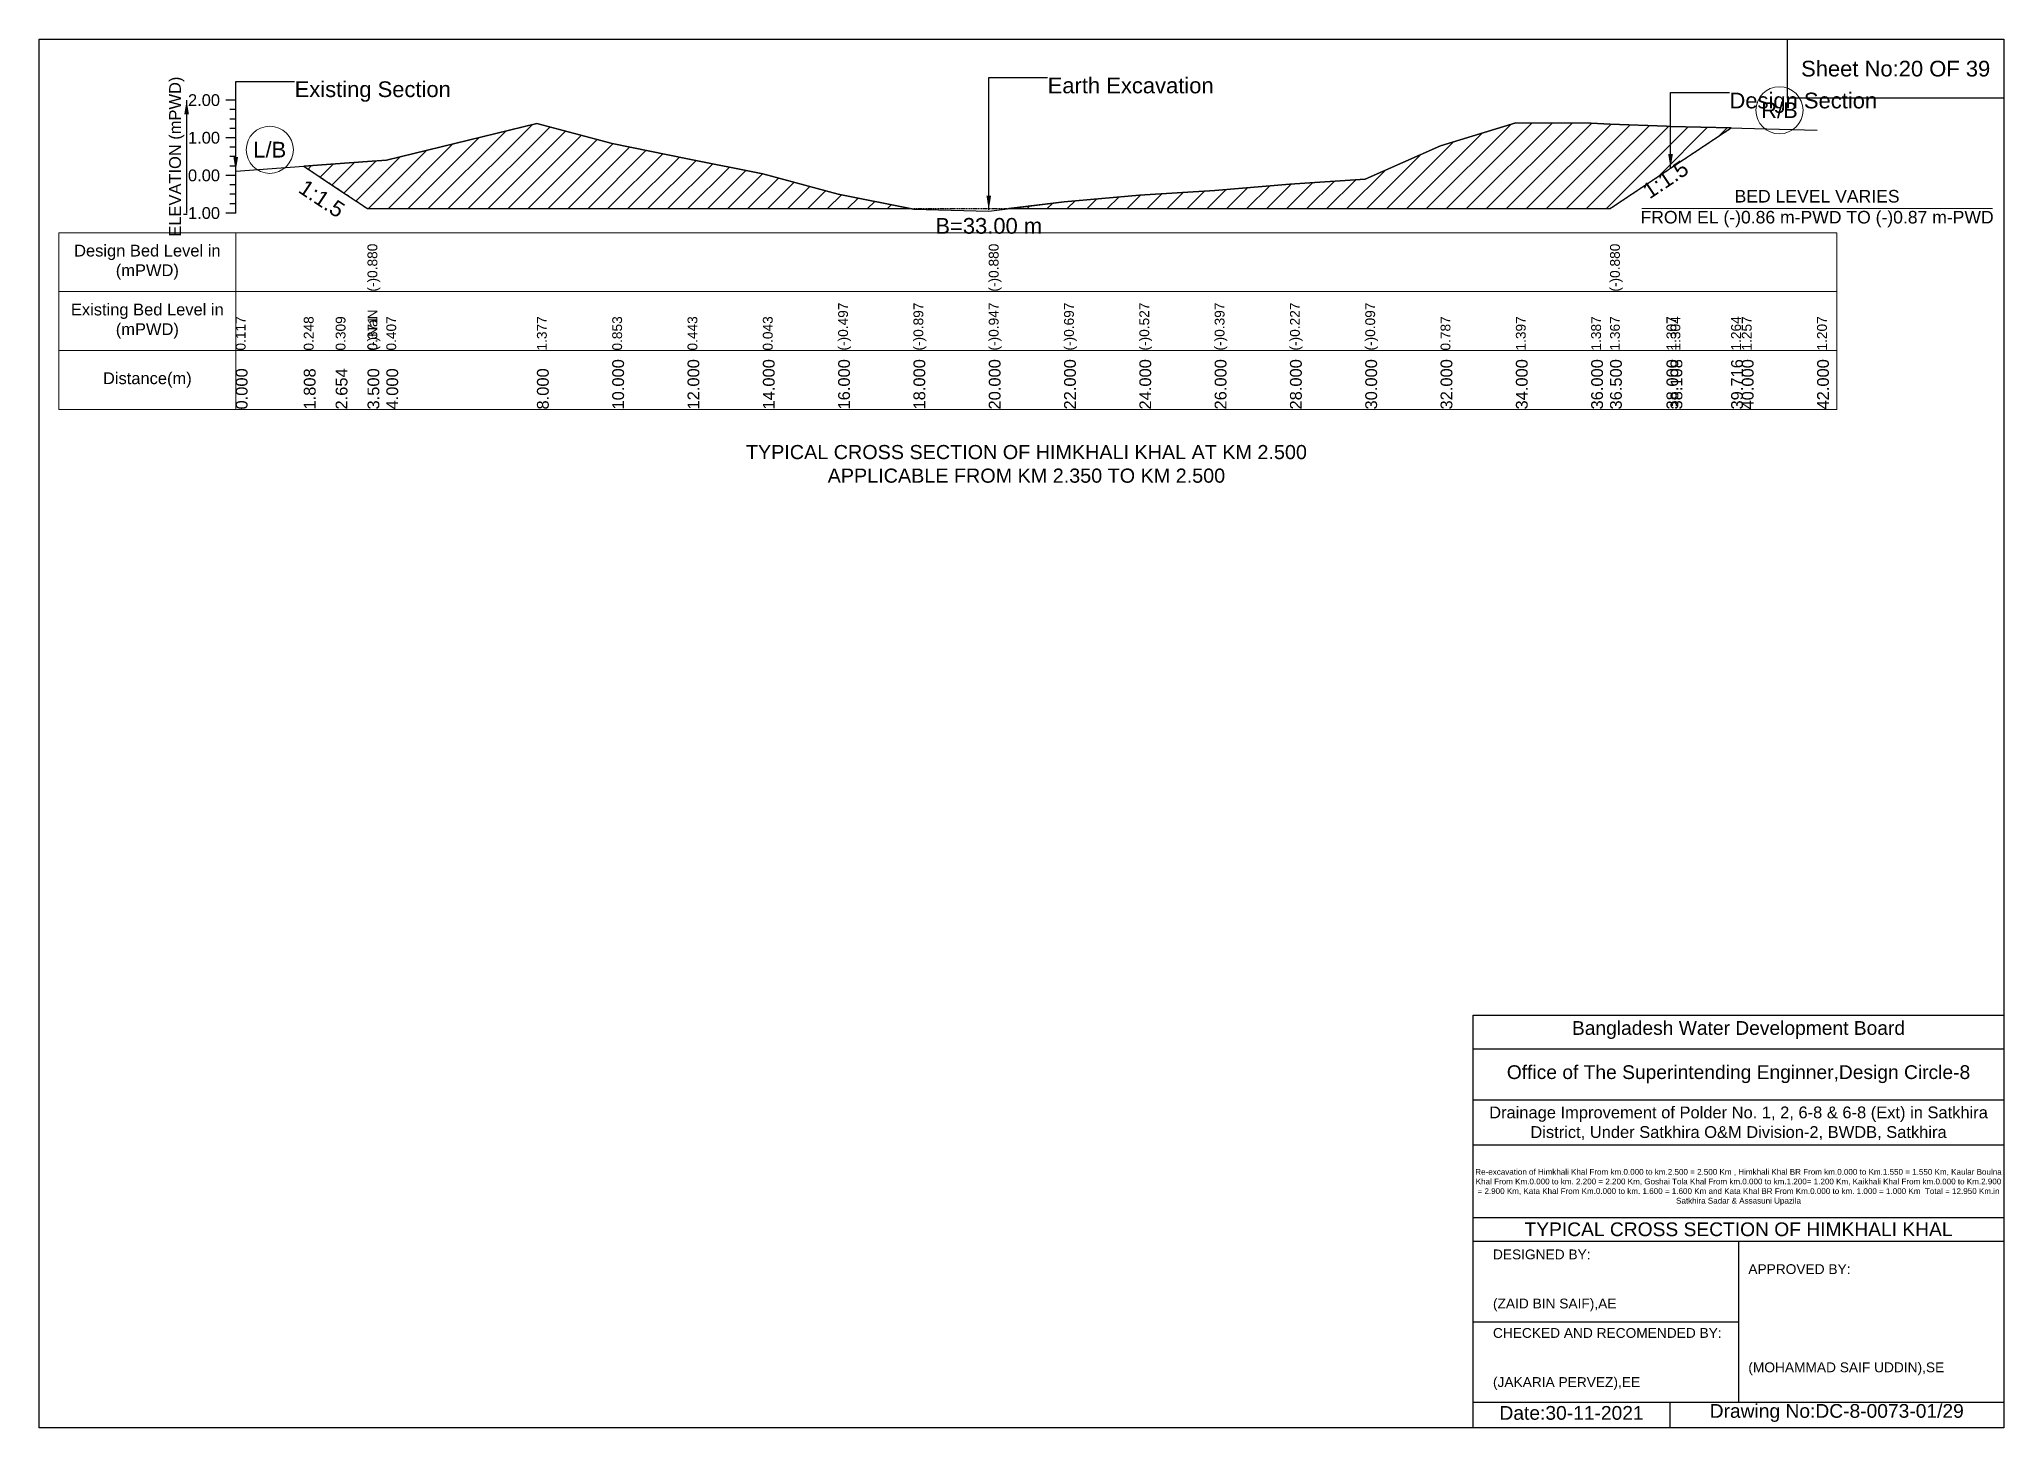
# Model space of a CAD drawing. Header units: inches. Extents: x 93000 to 486000, y -4242 to 0.
# Drawn here: x 290000 to 296000, y -4242 to 0 of the extents above; entities that cross this region are included whole.
import ezdxf

# ---------------------------------------------------------------- set-up
doc = ezdxf.new("R2010")
doc.units = ezdxf.units.IN
doc.header["$LTSCALE"] = 7
doc.header["$MEASUREMENT"] = 0
doc.linetypes.add('DASHED', pattern=[0.75, 0.5, -0.25])
for name, color, linetype, lineweight in [('Cross section Data Border', 7, 'Continuous', 9), ('Cross Section Labels', 7, 'Continuous', 9), ('Design_Bed_Level for Xsection', 7, 'DASHED', 25), ('Existing_Bed_Level for Xsection', 7, 'Continuous', 25), ('Long Section Labels', 7, 'Continuous', 9)]:
    doc.layers.add(name, color=color, linetype=linetype, lineweight=lineweight)
doc.styles.get("Standard").update_dxf_attribs({"font": 'arial.ttf'})
doc.dimstyles.get("Standard").update_dxf_attribs({"dimtxt": 0.18, "dimasz": 0.18, "dimexe": 0.18, "dimexo": 0.0625, "dimgap": 0.09, "dimtad": 0, "dimtih": 1, "dimtoh": 1, "dimdec": 4, "dimzin": 0, "dimdsep": 46, "dimtxsty": 'Standard', "dimcen": 0.09, "dimadec": 0, "dimazin": 0, "dimtfac": 1, "dimtdec": 4, "dimtofl": 0, "dimtmove": 0, "dimatfit": 3, "dimfxl": 1, "dimtolj": 1, "dimtzin": 0, "dimarcsym": 0})

msp = doc.modelspace()

# ---------------------------------------------------------------- texts
at = {"attachment_point": 5}
for s, insert, char_height in [('Sheet No:20 OF 39', (295670, -90), 48), ('Bangladesh Water Development Board', (295190, -3027), 42), ('Office of The Superintending Enginner,Design Circle-8', (295190, -3162), 42)]:
    msp.add_mtext(s, dxfattribs=dict(at, insert=insert, char_height=char_height))
for s, insert, char_height, width, attachment_point in [('Drainage Improvement of Polder No. 1, 2, 6-8 & 6-8 (Ext) in Satkhira District, Under Satkhira O&M Division-2, BWDB, Satkhira', (295190, -3312), 36, 1680, 5), ('Re-excavation of Himkhali Khal From km.0.000 to km.2.500 = 2.500 Km , Himkhali Khal BR From km.0.000 to Km.1.550 = 1.550 Km, Kaular Boulna Khal From Km.0.000 to km. 2.200 = 2.200 Km, Goshai Tola Khal From km.0.000 to km.1.200= 1.200 Km, Kaikhali Khal From km.0.000 to Km.2.900 = 2.900 Km, Kata Khal From Km.0.000 to km. 1.600 = 1.600 Km and Kata Khal BR From Km.0.000 to km. 1.000 = 1.000 Km  Total = 12.950 Km.in Satkhira Sadar & Assasuni Upazila', (295190, -3507), 17.611, 1620, 5), ('TYPICAL CROSS SECTION OF HIMKHALI KHAL', (295190, -3636), 42, 1680, 5), ('DESIGNED BY:^J^J^J(ZAID BIN SAIF),AE', (294440, -3792), 30, 840, 4), ('APPROVED BY:^J^J^J^J^J^J(MOHAMMAD SAIF UDDIN),SE', (295220, -3912), 30, 840, 4), ('CHECKED AND RECOMENDED BY:^J^J^J(JAKARIA PERVEZ),EE', (294440, -4032), 30, 840, 4), ('Date:30-11-2021', (294680, -4197), 42, 840, 5), ('Drawing No:DC-8-0073-01/29', (295490, -4197), 42, 1320, 5)]:
    msp.add_mtext(s, dxfattribs=dict(insert=insert, char_height=char_height, width=width, attachment_point=attachment_point))
at = {"layer": 'Cross section Data Border', "char_height": 36, "width": 480, "attachment_point": 5}
for s, insert in [('Design Bed Level in (mPWD)', (290330, -681.1)), ('Existing Bed Level in (mPWD)', (290330, -861.1)), ('Distance(m)', (290330, -1041.1))]:
    msp.add_mtext(s, dxfattribs=dict(at, insert=insert))
at = {"layer": 'Cross Section Labels'}
for s, insert, char_height, attachment_point in [('Earth Excavation', (293080, -117.1), 48, 1), ('Existing Section', (290780, -128.6), 48, 1), ('Design Section', (295162.4, -163.1), 48, 1), ('R/B', (295315, -216.9), 48, 5), ('L/B', (290704, -337.6), 48, 5), ('BED LEVEL VARIES ^JFROM EL (-)0.86 m-PWD TO (-)0.87 m-PWD', (295430, -517.3), 38.4, 5), ('B=33.00 m', (292900, -546), 48, 2), ('TYPICAL CROSS SECTION OF HIMKHALI KHAL AT KM 2.500^JAPPLICABLE FROM KM 2.350 TO KM 2.500', (293015, -1297.5), 43.2, 5)]:
    msp.add_mtext(s, dxfattribs=dict(at, insert=insert, char_height=char_height, attachment_point=attachment_point))
at = {"layer": 'Cross Section Labels', "char_height": 48, "attachment_point": 2}
for insert, rotation in [((294953.7, -408.4), 33.69007), ((290876.5, -466.8), 326.30993)]:
    msp.add_mtext('1:1.5', dxfattribs=dict(at, insert=insert, rotation=rotation))
at = {"layer": 'Existing_Bed_Level for Xsection', "insert": (290420, -358.6), "char_height": 36, "attachment_point": 5, "rotation": 90}
msp.add_mtext('ELEVATION (mPWD)', dxfattribs=at)
at = {"layer": 'Existing_Bed_Level for Xsection', "char_height": 36, "attachment_point": 6}
for s, insert in [('2.00', (290552, -186.1)), ('1.00', (290552, -301.1)), ('0.00', (290552, -416.1)), ('-1.00', (290552, -531.1))]:
    msp.add_mtext(s, dxfattribs=dict(at, insert=insert))
at = {"layer": 'Long Section Labels', "attachment_point": 1, "rotation": 90}
for s, insert, char_height in [('(-)0.880', (291002.5, -771.1), 30), ('(-)0.880', (292900, -771.1), 30), ('(-)0.880', (294797.5, -771.1), 30), ('(-)NaN', (291002.5, -951.1), 30), ('(-)NaN', (291002.5, -951.1), 30), ('(-)0.497', (292440, -951.1), 30), ('(-)0.897', (292670, -951.1), 30), ('(-)0.947', (292900, -951.1), 30), ('(-)0.947', (292900, -951.1), 30), ('(-)0.947', (292900, -951.1), 30), ('(-)0.697', (293130, -951.1), 30), ('(-)0.527', (293360, -951.1), 30), ('(-)0.397', (293590, -951.1), 30), ('(-)0.227', (293820, -951.1), 30), ('(-)0.097', (294050, -951.1), 30), ('0.117', (290600, -951.1), 30), ('0.248', (290807.9, -951.1), 30), ('0.309', (290905.2, -951.1), 30), ('0.371', (291002.5, -951.1), 30), ('0.371', (291002.5, -951.1), 30), ('0.407', (291060, -951.1), 30), ('1.377', (291520, -951.1), 30), ('0.853', (291750, -951.1), 30), ('0.443', (291980, -951.1), 30), ('0.043', (292210, -951.1), 30), ('0.787', (294280, -951.1), 30), ('1.397', (294510, -951.1), 30), ('1.387', (294740, -951.1), 30), ('1.367', (294797.5, -951.1), 30), ('1.367', (294797.5, -951.1), 30), ('1.307', (294970, -951.1), 30), ('1.304', (294982.4, -951.1), 30), ('1.264', (295167.4, -951.1), 30), ('1.257', (295200, -951.1), 30), ('1.207', (295430, -951.1), 30), ('0.000', (290600, -1131.1), 36), ('1.808', (290807.9, -1131.1), 36), ('2.654', (290905.2, -1131.1), 36), ('3.500', (291002.5, -1131.1), 36), ('3.500', (291002.5, -1131.1), 36), ('3.500', (291002.5, -1131.1), 36), ('4.000', (291060, -1131.1), 36), ('8.000', (291520, -1131.1), 36), ('10.000', (291750, -1131.1), 36), ('12.000', (291980, -1131.1), 36), ('14.000', (292210, -1131.1), 36), ('16.000', (292440, -1131.1), 36), ('18.000', (292670, -1131.1), 36), ('20.000', (292900, -1131.1), 36), ('20.000', (292900, -1131.1), 36), ('20.000', (292900, -1131.1), 36), ('22.000', (293130, -1131.1), 36), ('24.000', (293360, -1131.1), 36), ('26.000', (293590, -1131.1), 36), ('28.000', (293820, -1131.1), 36), ('30.000', (294050, -1131.1), 36), ('32.000', (294280, -1131.1), 36), ('34.000', (294510, -1131.1), 36), ('36.000', (294740, -1131.1), 36), ('36.500', (294797.5, -1131.1), 36), ('36.500', (294797.5, -1131.1), 36), ('36.500', (294797.5, -1131.1), 36), ('38.000', (294970, -1131.1), 36), ('38.108', (294982.4, -1131.1), 36), ('39.716', (295167.4, -1131.1), 36), ('40.000', (295200, -1131.1), 36), ('42.000', (295430, -1131.1), 36)]:
    msp.add_mtext(s, dxfattribs=dict(at, insert=insert, char_height=char_height))

# ---------------------------------------------------------------- hatches: boundary and pattern name
at = {"layer": 'Existing_Bed_Level for Xsection'}
h = msp.add_hatch(dxfattribs=at)
h.set_pattern_fill('ANSI31', color=256, scale=345, style=0)
h.paths.add_polyline_path([(290807.9, -387.6), (290905.2, -452.4), (291002.5, -517.3), (291060, -517.3), (291520, -517.3), (291750, -517.3), (291980, -517.3), (292210, -517.3), (292440, -517.3), (292660.2, -517.3), (292440, -473.2), (292210, -411.1), (291980, -365.1), (291750, -318), (291520, -257.7), (291060, -369.3), (291002.5, -373.5), (290905.2, -380.5)])
h = msp.add_hatch(dxfattribs=at)
h.set_pattern_fill('ANSI31', color=256, scale=345, style=0)
h.paths.add_polyline_path([(292961.6, -517.3), (293130, -517.3), (293360, -517.3), (293590, -517.3), (293820, -517.3), (294050, -517.3), (294280, -517.3), (294510, -517.3), (294740, -517.3), (294797.5, -517.3), (294970, -402.3), (294982.4, -394), (295167.4, -270.7), (294982.4, -266.1), (294970, -265.8), (294797.5, -258.9), (294740, -256.6), (294510, -255.4), (294280, -325.6), (294050, -427.2), (293820, -442.2), (293590, -461.8), (293360, -476.7), (293130, -496.2)])

# ---------------------------------------------------------------- linework, layer by layer
for points in [[(290000, 0), (296000, 0), (296000, -4242), (290000, -4242)], [(295340, 0), (296000, 0), (296000, -180), (295340, -180)]]:
    msp.add_lwpolyline(points, close=True)
for points in [[(294380, -4242), (294380, -2982), (296000, -2982)], [(294380, -3084), (296000, -3084)], [(294380, -3240), (296000, -3240)], [(294380, -3378), (296000, -3378)], [(294380, -3600), (296000, -3600)], [(294380, -3672), (296000, -3672)], [(295190, -3672), (295190, -4164)], [(294380, -3918), (295190, -3918)], [(294380, -4164), (296000, -4164)], [(294980, -4164), (294980, -4242)]]:
    msp.add_lwpolyline(points)
at = {"layer": 'Cross section Data Border'}
msp.add_lwpolyline([(290060, -591.1), (295490, -591.1), (295490, -1131.1), (290060, -1131.1)], close=True, dxfattribs=at)
for points in [[(290600, -591.1), (290600, -1131.1)], [(290060, -771.1), (295490, -771.1)], [(290060, -951.1), (295490, -951.1)]]:
    msp.add_lwpolyline(points, dxfattribs=at)
at = {"layer": 'Cross Section Labels'}
msp.add_lwpolyline([(294894.2, -517.3), (295965.8, -517.3)], dxfattribs=at)
for centre in [(295315, -216.9), (290704, -337.6)]:
    msp.add_circle(centre, 72, dxfattribs=at)
at = {"layer": 'Design_Bed_Level for Xsection'}
msp.add_lwpolyline([(290807.9, -387.6), (290905.2, -452.4), (291002.5, -517.3), (292900, -517.3), (294797.5, -517.3), (294982.4, -394), (295167.4, -270.7)], dxfattribs=at)
at = {"layer": 'Existing_Bed_Level for Xsection'}
for points in [[(290600, -186.1), (290570, -186.1)], [(290600, -214.8), (290582, -214.8)], [(290600, -531.1), (290600, -416.1), (290600, -301.1), (290600, -186.1)], [(290600, -243.6), (290582, -243.6)], [(290600, -272.3), (290582, -272.3)], [(290600, -402.6), (290807.9, -387.6), (290905.2, -380.5), (291002.5, -373.5), (291002.5, -373.5), (291060, -369.3), (291520, -257.7), (291750, -318), (291980, -365.1), (292210, -411.1), (292440, -473.2), (292670, -519.2), (292900, -525), (292900, -525), (293130, -496.2), (293360, -476.7), (293590, -461.8), (293820, -442.2), (294050, -427.2), (294280, -325.6), (294510, -255.4), (294740, -256.6), (294797.5, -258.9), (294797.5, -258.9), (294970, -265.8), (294982.4, -266.1), (295167.4, -270.7), (295200, -271.5), (295430, -277.3)], [(290600, -301.1), (290570, -301.1)], [(290600, -329.8), (290582, -329.8)], [(290600, -358.6), (290582, -358.6)], [(290600, -416.1), (290570, -416.1)], [(290600, -387.3), (290582, -387.3)], [(290600, -444.8), (290582, -444.8)], [(290600, -473.6), (290582, -473.6)], [(290600, -531.1), (290570, -531.1)], [(290600, -502.3), (290582, -502.3)]]:
    msp.add_lwpolyline(points, dxfattribs=at)
for points in [[(290807.9, -387.6), (290807.9, -387.6), (290905.2, -452.4), (291002.5, -517.3), (291002.5, -517.3), (291060, -517.3), (291520, -517.3), (291750, -517.3), (291980, -517.3), (292210, -517.3), (292440, -517.3), (292660.2, -517.3), (292440, -473.2), (292210, -411.1), (291980, -365.1), (291750, -318), (291520, -257.7), (291060, -369.3), (291002.5, -373.5), (291002.5, -373.5), (290905.2, -380.5), (290807.9, -387.6)], [(292961.6, -517.3), (293130, -517.3), (293360, -517.3), (293590, -517.3), (293820, -517.3), (294050, -517.3), (294280, -517.3), (294510, -517.3), (294740, -517.3), (294797.5, -517.3), (294797.5, -517.3), (294970, -402.3), (294982.4, -394), (295167.4, -270.7), (294982.4, -266.1), (294970, -265.8), (294797.5, -258.9), (294797.5, -258.9), (294740, -256.6), (294510, -255.4), (294280, -325.6), (294050, -427.2), (293820, -442.2), (293590, -461.8), (293360, -476.7), (293130, -496.2)]]:
    msp.add_lwpolyline(points, close=True, dxfattribs=at)

msp.set_redraw_order([(e.dxf.handle, doc.entitydb.next_handle()) for e in msp.query("TEXT MTEXT ATTDEF DIMENSION ARC_DIMENSION")])  # texts and dimensions are drawn at this point

# ---------------------------------------------------------------- leaders
at = {"layer": 'Cross Section Labels', "annotation_type": 0, "has_hookline": 1, "hookline_direction": 0}
for points, text_width in [([(292900, -521.1), (292900, -117.1), (293079.9, -117.1)], 497), ([(290600, -402.6), (290600, -128.6), (290779.9, -128.6)], 467.2), ([(294982.4, -394), (294982.4, -163.1), (295162.3, -163.1)], 441.2)]:
    msp.add_leader(points, dimstyle='Standard', override={"dimasz": 43.2}, dxfattribs=dict(at, text_width=text_width))
at = {"layer": 'Existing_Bed_Level for Xsection'}
msp.add_leader([(290450, -186.1), (290450, -531.1)], dimstyle='Standard', override={"dimasz": 43.2}, dxfattribs=at)

doc.saveas('drawing.dxf')
